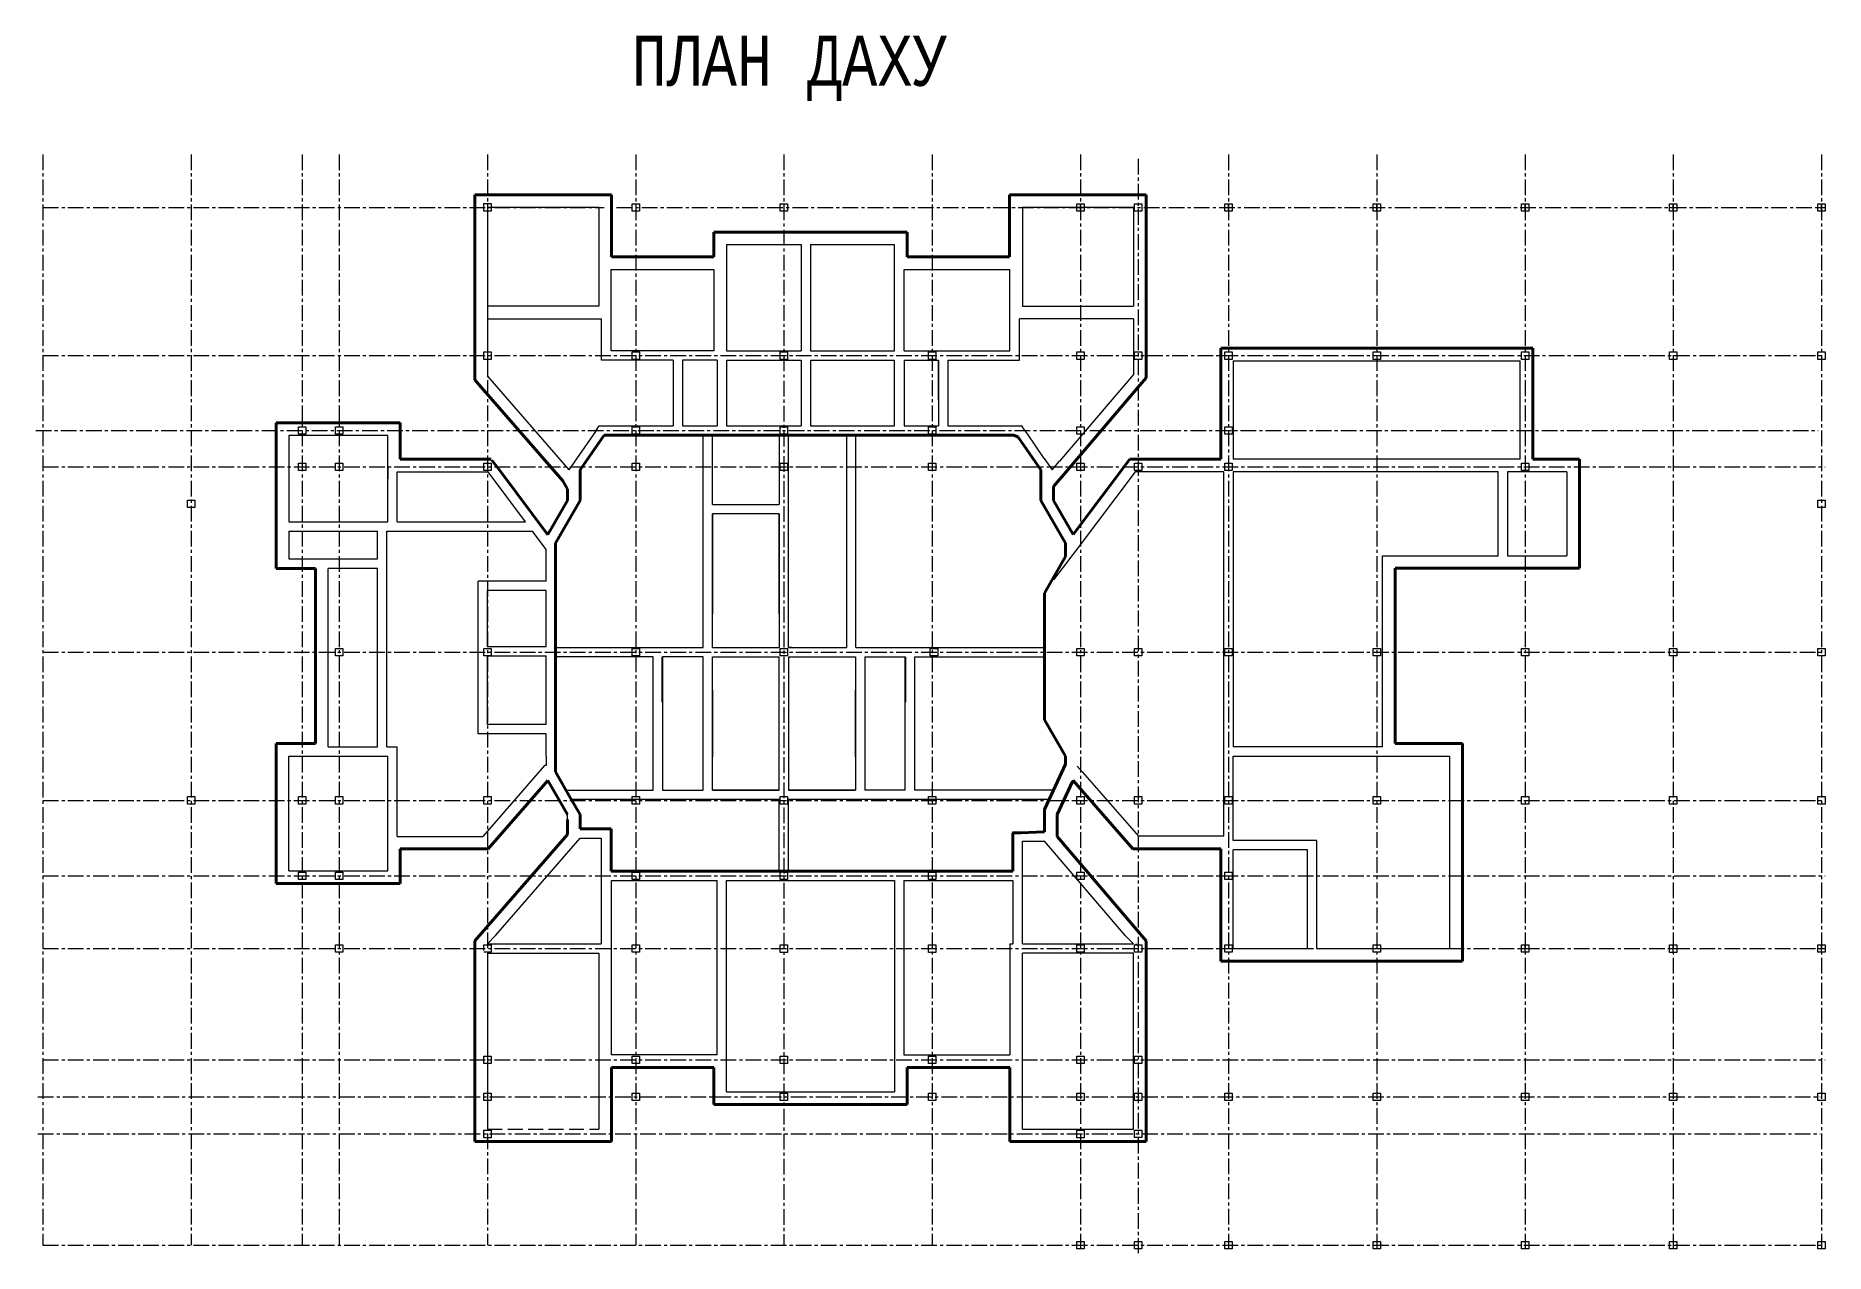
# Model space of a CAD drawing. Header units: millimetres. Extents: x -689206 to 4969298, y -1019800 to 703299.
# Drawn here: x 562722 to 635157, y 538194 to 587467 of the extents above; entities that cross this region are included whole.
import ezdxf

# ---------------------------------------------------------------- set-up
doc = ezdxf.new("R2010")
doc.units = ezdxf.units.MM
doc.linetypes.add('JIS_02_4.0', pattern=[5.5, 4, -1.5])
doc.linetypes.add('осеваяX2', pattern=[101.6, 63.5, -12.7, 12.7, -12.7])
for name, color, linetype, lineweight in [('несущие', 7, 'Continuous', 30), ('РАЗМЕРЫ', 7, 'Continuous', 9), ('стены', 7, 'Continuous', 20)]:
    doc.layers.add(name, color=color, linetype=linetype, lineweight=lineweight)
doc.styles.add('Аннотативный', font='isocteur.ttf', dxfattribs={"width": 0.7, "height": 250})

msp = doc.modelspace()

# ---------------------------------------------------------------- texts
at = {"layer": 'стены', "insert": (586841.2, 587467.4), "char_height": 2025.25, "width": 76858.328, "attachment_point": 1, "style": 'Аннотативный'}
msp.add_mtext('ПЛАН ДАХУ', dxfattribs=at)

# ---------------------------------------------------------------- linework, layer by layer
at = {"layer": 'несущие', "linetype": 'ByBlock', "lineweight": 20, "ltscale": 150}
for p, q in [((590677.2, 579014), (593707.2, 579014)), ((594087.2, 579014), (597487.2, 579014)), ((599647.2, 574334), (599647.2, 571684.5)), ((611196.4, 574312), (622807.1, 574312)), ((622807.1, 570332), (622807.1, 574312)), ((594082.2, 572334), (594082.2, 571684.5)), ((594082.2, 571684.5), (597487.2, 571684.5)), ((597867.2, 571684.5), (598852.6, 571684.5)), ((598852.6, 571684.5), (599267.2, 571684.5)), ((599647.2, 571684.5), (602066.6, 571684.5)), ((602066.6, 571684.5), (602267.2, 571684.5)), ((602267.2, 571684.5), (602367.2, 571684.5)), ((602367.2, 571684.5), (602632.6, 571684.5)), ((602763.7, 571494.5), (602632.6, 571684.5)), ((589737.1, 562712), (589737.1, 571304.5)), ((590117.1, 568495.6), (590117.1, 571304.5)), ((592817.1, 571304.5), (592817.1, 568495.6)), ((593197.1, 562712), (593197.1, 571304.5)), ((595537.1, 571304.5), (595537.1, 562712)), ((595917.1, 562712), (595917.1, 571304.5)), ((602822.7, 571408.4), (602763.7, 571494.5)), ((603543.3, 570363.9), (602861.7, 571351.5)), ((622807.1, 570332), (611196.4, 570332)), ((621912.1, 569822), (611196.5, 569822)), ((624698.6, 569822), (622292.1, 569822)), ((590117.1, 568495.6), (592817.1, 568495.6)), ((590117.1, 562715.6), (590117.1, 568115.6)), ((592817.1, 568115.6), (590117.1, 568115.6)), ((592817.1, 568115.6), (592817.1, 562712)), ((583757.1, 562712), (589737.1, 562712)), ((587717.1, 562331.8), (583757.1, 562331.8)), ((587717.1, 556935.6), (587717.1, 562331.8)), ((588097.1, 562331.8), (588097.1, 556935.6)), ((589737.1, 556935.6), (589737.1, 562331.8)), ((590117.1, 562335.6), (592817.1, 562331.8)), ((590117.1, 556935.6), (590117.1, 562331.8)), ((592817.1, 556935.6), (592817.1, 562331.8)), ((593197.1, 562335.6), (595897.1, 562335.6)), ((593197.1, 562335.6), (593197.1, 556935.6)), ((595897.1, 562335.6), (595897.1, 556935.6)), ((595917.1, 562712), (603556.2, 562712)), ((596277.1, 562335.6), (596277.1, 556935.6)), ((597917.1, 556935.6), (597917.1, 562335.6)), ((598297.1, 562335.6), (603556.2, 562335.6)), ((598297.1, 562335.6), (598297.1, 556935.6)), ((604407.2, 558314), (604407.2, 557981.6)), ((584185.2, 556935.6), (587717.1, 556935.6)), ((592817.1, 556555.6), (584404.6, 556555.6)), ((588097.1, 556935.6), (589737.1, 556935.6)), ((592817.1, 556935.6), (590117.1, 556935.6)), ((592817.1, 553660), (592817.1, 556555.6)), ((595897.1, 556935.6), (593197.1, 556935.6)), ((593197.1, 553660), (593197.1, 556555.6)), ((603738.4, 556555.6), (593197.1, 556555.6)), ((597917.1, 556935.6), (596277.1, 556935.6)), ((603916.6, 556935.6), (598297.1, 556935.6)), ((603552.2, 555946.9), (603552.2, 556158.7)), ((585608.2, 554996), (585608.2, 550722)), ((586017.2, 555376), (586017.2, 553660)), ((602277.2, 555146), (602277.2, 555246)), ((602277.2, 555246), (603552.2, 555246)), ((602277.2, 555146), (602277.2, 553660)), ((586025.2, 546219.9), (586025.2, 553280)), ((602277.2, 553280), (602277.2, 550712)), ((581007.1, 550722), (585608.2, 550722)), ((602147.2, 550712), (602147.2, 546219.6)), ((602147.2, 550712), (602277.2, 550712)), ((602657.2, 550712), (607157.2, 550712)), ((606832.3, 551036), (607157.2, 550712)), ((581007.1, 550342), (585513.4, 550338)), ((607157.2, 550332), (602657.2, 550332)), ((590297.2, 546219.9), (586025.2, 546219.9)), ((597861.7, 546219.6), (602147.2, 546219.6)), ((590677.2, 544719.9), (597483.9, 544719.9)), ((602657.2, 543219.9), (607157.2, 543219.9))]:
    msp.add_line(p, q, dxfattribs=at)
at = {"layer": 'несущие', "linetype": 'ByBlock', "lineweight": 40, "ltscale": 150}
for p, q in [((610686.4, 574822), (610686.4, 570332)), ((623317.1, 574822), (610686.4, 574822)), ((623317.1, 570332), (623317.1, 574822)), ((577477.8, 570332), (581151.4, 570329.5)), ((607012.5, 570332), (604714.2, 567280.7)), ((610686.5, 570332), (607012.5, 570332)), ((625208.6, 570332), (623317.1, 570332)), ((583444.1, 567268.1), (581545.9, 569822)), ((577477.8, 553160), (572457.8, 553160)), ((607667.2, 549993), (607667.2, 542709.9)), ((586025.2, 545709.9), (590167.2, 545709.9)), ((590167.2, 544209.9), (590167.2, 545709.9)), ((602147.2, 545709.6), (597993.6, 545709.6)), ((597993.6, 544209.9), (597993.6, 545709.6)), ((597993.6, 544209.9), (590167.2, 544209.9)), ((580497.1, 542709.9), (586025.2, 542709.9)), ((602147.2, 542709.9), (602147.2, 543219.9)), ((607667.2, 542709.9), (602147.2, 542709.9))]:
    msp.add_line(p, q, dxfattribs=at)
at = {"layer": 'несущие', "color": 18, "linetype": 'ByBlock', "lineweight": 20, "ltscale": 150, "true_color": 0x000000}
for p, q in [((588517.2, 574334), (588517.2, 571684.5)), ((588897.2, 574334), (588897.2, 571684.5)), ((590297.2, 574334), (590297.2, 571684.5)), ((590677.2, 572334), (590677.2, 571684.5)), ((593707.2, 572334), (593707.2, 571684.5)), ((585373.9, 571455.7), (585531.8, 571684.5)), ((585531.8, 571684.5), (588517.2, 571684.5)), ((588897.2, 571684.5), (590297.2, 571684.5)), ((590677.2, 571684.5), (592005.6, 571684.5)), ((592005.6, 571684.5), (593707.2, 571684.5)), ((589737.1, 571304.5), (585729.7, 571304.5)), ((592005.6, 571304.5), (590117.1, 571304.5)), ((592817.1, 571304.5), (592005.6, 571304.5)), ((595537.1, 571304.5), (593197.1, 571304.5)), ((598852.6, 571304.5), (595917.1, 571304.5)), ((602066.6, 571304.5), (598852.6, 571304.5)), ((602267.2, 571304.5), (602066.6, 571304.5)), ((602367.2, 571304.5), (602267.2, 571304.5)), ((602367.2, 571304.5), (602436, 571304.5)), ((602551.4, 571137.3), (602436, 571304.5)), ((577347.8, 569822), (581035.9, 569822)), ((582544.7, 567792), (581035.9, 569822)), ((576557.1, 566292), (576557.1, 567412)), ((576937.1, 566292), (576937.1, 567412)), ((577347.8, 567792), (582544.7, 567792)), ((577347.8, 567412), (582827.1, 567412)), ((583377.1, 566672), (582827.1, 567412)), ((596277.1, 562335.6), (597917.1, 562335.6)), ((572967.8, 553670), (576967.8, 553670))]:
    msp.add_line(p, q, dxfattribs=at)
at = {"layer": 'несущие', "lineweight": 20}
for p, q in [((585685.6, 571240.6), (585729.7, 571304.5)), ((607227.7, 569822), (604910.2, 566758.3)), ((590117.1, 562712), (590117.1, 562715.6)), ((593197.1, 562712), (595537.1, 562712))]:
    msp.add_line(p, q, dxfattribs=at)
at = {"layer": 'несущие', "linetype": 'ByBlock', "lineweight": 20}
for p, q in [((602861.7, 571351.5), (602822.7, 571408.4)), ((604917, 557857), (604932, 557840.9))]:
    msp.add_line(p, q, dxfattribs=at)
at = {"layer": 'несущие', "linetype": 'JIS_02_4.0', "lineweight": 40, "ltscale": 150}
msp.add_line((581545.9, 569822), (581151.4, 570329.5), dxfattribs=at)
at = {"layer": 'несущие', "color": 18, "true_color": 0x000000}
for p, q in [((603543.3, 570363.9), (603543.8, 570364.2)), ((583450.2, 567278.7), (583444.1, 567268.1))]:
    msp.add_line(p, q, dxfattribs=at)
at = {"layer": 'несущие', "lineweight": 20, "ltscale": 150}
msp.add_line((610816.4, 569822), (607227.7, 569822), dxfattribs=at)
at = {"layer": 'несущие', "color": 18, "linetype": 'JIS_02_4.0', "lineweight": 20, "ltscale": 150, "true_color": 0x000000}
msp.add_line((610816.4, 569541.2), (610816.4, 569822), dxfattribs=at)
at = {"layer": 'несущие', "color": 18, "lineweight": 20, "true_color": 0x000000}
for p, q in [((589737.1, 562331.8), (588097.1, 562331.8)), ((590117.1, 562712), (592817.1, 562712)), ((607257.2, 550712), (607355.9, 550612))]:
    msp.add_line(p, q, dxfattribs=at)
at = {"layer": 'несущие', "linetype": 'JIS_02_4.0', "lineweight": 20, "ltscale": 150}
for p, q in [((581007.1, 550722), (581338.1, 551070.6)), ((581007.1, 543219.9), (585507.2, 543219.9))]:
    msp.add_line(p, q, dxfattribs=at)
at = {"layer": 'несущие', "color": 18, "lineweight": 30, "true_color": 0x000000}
msp.add_line((602147.2, 543157.5), (602147.2, 543019.9), dxfattribs=at)
at = {"layer": 'РАЗМЕРЫ', "linetype": 'JIS_02_4.0', "lineweight": 40, "ltscale": 150}
msp.add_line((580497.1, 573540), (580497.1, 573764.5), dxfattribs=at)
at = {"layer": 'РАЗМЕРЫ', "linetype": 'ByBlock', "lineweight": 40, "ltscale": 150}
for p, q in [((580752.1, 573247.3), (580497.1, 573540)), ((584052.7, 569457.8), (584247.1, 569121)), ((604714.2, 557327.2), (607131.6, 554556.8)), ((610686.6, 554556.8), (607131.6, 554556.8))]:
    msp.add_line(p, q, dxfattribs=at)
at = {"layer": 'РАЗМЕРЫ', "linetype": 'ByBlock', "lineweight": 40}
for p, q in [((607412.2, 573322.3), (607667.2, 573621.1)), ((584757.1, 569895.3), (585729.7, 571304.5)), ((585729.7, 571304.5), (602317.2, 571304.5)), ((602317.2, 571304.5), (602493.7, 571220.9)), ((602493.7, 571220.9), (603407.2, 569897.3)), ((584757.1, 568659), (584757.1, 569895.3)), ((603407.2, 569897.3), (603407.2, 568661)), ((604412.2, 569807.4), (603917.2, 569227.4)), ((583757.1, 566927), (584757.1, 568659)), ((603407.2, 568661), (604407.2, 566929)), ((583757.1, 557677), (583757.1, 566927)), ((604407.2, 566929), (604407.2, 566385.7)), ((604407.2, 566385.7), (603556.2, 564911.8)), ((603556.2, 564911.8), (603556.2, 559787.9)), ((603556.2, 559787.9), (604407.2, 558314)), ((604407.2, 557981.6), (603916.6, 556935.6)), ((604407.2, 558314), (604407.2, 557981.6)), ((584424, 556522), (583757.1, 557677)), ((584757.1, 555944.9), (584424, 556522)), ((603916.6, 556935.6), (603552.2, 556158.7)), ((584757.1, 555376), (584757.1, 555944.9)), ((603552.2, 556158.7), (603552.2, 555246)), ((586017.2, 555376), (584757.1, 555376)), ((586017.2, 553660), (586017.2, 555376)), ((603552.2, 555246), (602277.2, 555196)), ((602277.2, 555196), (602277.2, 553660)), ((602277.2, 553660), (586017.2, 553660))]:
    msp.add_line(p, q, dxfattribs=at)
at = {"layer": 'РАЗМЕРЫ', "color": 18, "true_color": 0x000000}
for p, q in [((592817.1, 568115.6), (590117.1, 568115.6)), ((590117.1, 568115.6), (590117.1, 566765.6)), ((592817.1, 566765.6), (592817.1, 568115.6)), ((590117.1, 566765.6), (590117.1, 564065.6)), ((592817.1, 566465.6), (592817.1, 566765.6)), ((592817.1, 566165.6), (592817.1, 566465.6)), ((592817.1, 565865.6), (592817.1, 566165.6)), ((592817.1, 565565.6), (592817.1, 565865.6)), ((592817.1, 565265.6), (592817.1, 565565.6)), ((592817.1, 564065.6), (592817.1, 565265.6)), ((592817.1, 564665.6), (592817.1, 564965.6)), ((592817.1, 564065.6), (592817.1, 564365.6)), ((593197.1, 564232), (593197.1, 564352)), ((595537.1, 564352), (595537.1, 562832)), ((590117.1, 562865.6), (590117.1, 564065.6)), ((592817.1, 564065.6), (592817.1, 562865.6)), ((592817.1, 564065.6), (592817.1, 562715.6)), ((590117.1, 562715.6), (590117.1, 562865.6)), ((595537.1, 562832), (595537.1, 562712)), ((593317.1, 562712), (593197.1, 562712)), ((593197.1, 562335.6), (595897.1, 562335.6)), ((590117.1, 560985.6), (590117.1, 559785.6)), ((590117.1, 560985.6), (590117.1, 560685.6)), ((592817.1, 558285.6), (592817.1, 560985.6)), ((593197.1, 560985.6), (593197.1, 559785.6)), ((593197.1, 560985.6), (593197.1, 560685.6)), ((595897.1, 558285.6), (595897.1, 560985.6)), ((590117.1, 560385.6), (590117.1, 560085.6)), ((593197.1, 560385.6), (593197.1, 560085.6)), ((590117.1, 559785.6), (590117.1, 559485.6)), ((590117.1, 559485.6), (590117.1, 559185.6)), ((593197.1, 559785.6), (593197.1, 559485.6)), ((593197.1, 559485.6), (593197.1, 559185.6)), ((590117.1, 559185.6), (590117.1, 558885.6)), ((590117.1, 558885.6), (590117.1, 558585.6)), ((590117.1, 558585.6), (590117.1, 558285.6)), ((593197.1, 559185.6), (593197.1, 558885.6)), ((593197.1, 558885.6), (593197.1, 558585.6)), ((593197.1, 558585.6), (593197.1, 558285.6)), ((590117.1, 556935.6), (592817.1, 556935.6)), ((593197.1, 556935.6), (595897.1, 556935.6))]:
    msp.add_line(p, q, dxfattribs=at)
at = {"layer": 'РАЗМЕРЫ', "linetype": 'ByBlock', "lineweight": 20}
for p, q in [((604910.2, 566758.3), (604093.7, 565674.2)), ((604093.7, 565674.2), (603918.3, 565441.3)), ((593197.1, 562712), (593197.1, 564232))]:
    msp.add_line(p, q, dxfattribs=at)
at = {"layer": 'РАЗМЕРЫ', "lineweight": 20}
msp.add_line((604875.6, 557901.3), (605095.9, 557665.4), dxfattribs=at)
at = {"layer": 'РАЗМЕРЫ', "lineweight": 20, "ltscale": 150}
for p, q in [((604932, 557840.9), (605095.9, 557665.4)), ((605095.9, 557665.4), (607363.4, 555066.8)), ((607480.6, 555066.8), (607363.4, 555066.8)), ((610816.5, 555066.8), (607480.6, 555066.8))]:
    msp.add_line(p, q, dxfattribs=at)
at = {"layer": 'РАЗМЕРЫ', "lineweight": 30}
msp.add_line((604714.2, 557327.2), (607131.6, 554556.8), dxfattribs=at)
at = {"layer": 'РАЗМЕРЫ', "linetype": 'ByBlock', "lineweight": 20, "ltscale": 150}
for p, q in [((614576.6, 554899.9), (611196.5, 554899.9)), ((614196.6, 554519.9), (611196.5, 554519.9)), ((614196.6, 550519.9), (614196.6, 554519.9)), ((614576.6, 550519.9), (614576.6, 554519.9))]:
    msp.add_line(p, q, dxfattribs=at)
at = {"layer": 'РАЗМЕРЫ', "color": 18, "linetype": 'JIS_02_4.0', "lineweight": 20, "ltscale": 150, "true_color": 0x000000}
msp.add_line((614576.6, 554519.9), (614576.6, 554899.9), dxfattribs=at)
at = {"layer": 'РАЗМЕРЫ', "color": 18, "lineweight": 25, "true_color": 0x000000}
msp.add_line((597483.6, 545536.7), (597483.9, 545536.7), dxfattribs=at)
at = {"layer": 'стены', "color": 18, "linetype": 'осеваяX2', "lineweight": 15, "ltscale": 10, "true_color": 0x000000}
for p, q in [((563007.1, 582667.4), (563007.1, 538519.9)), ((569007.1, 582667.4), (569007.1, 538519.9)), ((573507.1, 582667.4), (573507.1, 538519.9)), ((575007.1, 582667.4), (575007.1, 538519.9)), ((587007.1, 582667.4), (587007.1, 538519.9)), ((593007.1, 582667.4), (593007.1, 574674)), ((599007.1, 582667.4), (599007.1, 538519.9)), ((605007.1, 582667.4), (605007.1, 538372)), ((607347.2, 582489.4), (607347.2, 538193.9)), ((611007.1, 582667.4), (611007.1, 538372)), ((617007.1, 582667.4), (617007.1, 538372)), ((623007.1, 582667.4), (623007.1, 538372)), ((629007.1, 582667.4), (629007.1, 538369.9)), ((635007.1, 582667.4), (635007.1, 538372)), ((563007.1, 580524), (585725.2, 580524)), ((586235.2, 580522), (635157.1, 580522)), ((563007.1, 574522), (635157.1, 574522)), ((593007.1, 574522), (593007.1, 538519.9)), ((562721.5, 571494.5), (634871.5, 571494.5)), ((563007.1, 570022), (635157.1, 570022)), ((563007.1, 562522), (635157.1, 562522)), ((563007.1, 556522), (635157.1, 556522)), ((563007.1, 553470), (635157.1, 553470)), ((563007.1, 550522), (635157.1, 550522)), ((563007.1, 546019.9), (635157.1, 546019.9)), ((562804.8, 544519.9), (634954.8, 544519.9)), ((562804.8, 543019.9), (634954.8, 543019.9)), ((563007.1, 538519.9), (635157.1, 538519.9))]:
    msp.add_line(p, q, dxfattribs=at)
at = {"layer": 'стены', "color": 18, "linetype": 'осеваяX2', "ltscale": 10, "true_color": 0x000000}
msp.add_line((581007.1, 582667.4), (581007.1, 538519.9), dxfattribs=at)
at = {"layer": 'стены', "linetype": 'ByBlock', "lineweight": 40, "ltscale": 150}
for p, q in [((580497.1, 577004.6), (580497.1, 581032)), ((580497.1, 581032), (586025.2, 581032)), ((586025.2, 581032), (586025.2, 578524)), ((602139.2, 581032), (602139.2, 578524)), ((590167.2, 579524), (590167.2, 578524)), ((590167.2, 579524), (597997.2, 579524)), ((597997.2, 578524), (597997.2, 579524)), ((590167.2, 578524), (586025.2, 578524)), ((597997.2, 578524), (602139.2, 578524)), ((580497.1, 573764.5), (580497.1, 577004.6)), ((580752.1, 573247.3), (584052.7, 569457.8)), ((577477.8, 571802), (572457.8, 571802)), ((572457.8, 571802), (572457.8, 565912)), ((577477.8, 571802), (577477.8, 570332)), ((625208.6, 570332), (625208.6, 565914)), ((584247.1, 568659), (583450.2, 567278.7)), ((584247.1, 569121), (584247.1, 568659)), ((603917.2, 569227.4), (603917.2, 568661)), ((603917.2, 568661), (604714.2, 567280.7)), ((572967.8, 565912), (572457.8, 565912)), ((572967.8, 565912), (574047.1, 565912)), ((574047.1, 558822), (574047.1, 565912)), ((617747.3, 565914), (620469.4, 565914)), ((617747.3, 565914), (617747.3, 558824)), ((620469.4, 565914), (625208.6, 565914)), ((572457.8, 553160), (572457.8, 558822)), ((572457.8, 558822), (574047.1, 558822)), ((617747.3, 558824), (620469.4, 558824)), ((620469.4, 558824), (620469.4, 550009.9)), ((583450.2, 557325.2), (581032.8, 554554.8)), ((584247.1, 555944.9), (583450.2, 557325.2)), ((604693.8, 557292), (604062, 555944.9)), ((604062, 555054.1), (604062, 555944.9)), ((580497.1, 550839.5), (584247.1, 555144.9)), ((607667.2, 550839.5), (604062, 555054.1)), ((581032.8, 554554.8), (577477.8, 554554.8)), ((577477.8, 553160), (577477.8, 554554.8)), ((610686.6, 550009.9), (610686.6, 554556.8)), ((580497.1, 550839.5), (580497.1, 542709.9)), ((607667.2, 549993), (607667.2, 550839.5)), ((620469.4, 550009.9), (610686.6, 550009.9)), ((586025.2, 545709.9), (586025.2, 542709.9)), ((602147.2, 543157.5), (602147.2, 545709.6))]:
    msp.add_line(p, q, dxfattribs=at)
at = {"layer": 'стены', "linetype": 'ByBlock', "lineweight": 40}
for p, q in [((602139.2, 581032), (607667.2, 581032)), ((607667.2, 573621.1), (607667.2, 581032)), ((607412.2, 573322.3), (604412.2, 569807.4)), ((603917.2, 568661), (604417.2, 567795))]:
    msp.add_line(p, q, dxfattribs=at)
at = {"layer": 'стены', "linetype": 'ByBlock', "lineweight": 20, "ltscale": 150}
for p, q in [((585515.2, 580524), (581007.1, 580524)), ((581007.1, 580524), (581007.1, 576524)), ((585507.2, 580524), (585507.2, 576524)), ((602657.2, 580524), (602657.2, 576524)), ((590677.2, 579014), (590677.2, 574714)), ((593707.2, 579014), (593707.2, 574714)), ((594087.2, 579014), (594087.2, 574714)), ((597487.2, 574714), (597487.2, 579014)), ((586017.2, 574714), (586017.2, 578014)), ((586017.2, 578014), (590167.2, 578014)), ((590167.2, 578014), (590167.2, 574714)), ((597867.2, 574714), (597867.2, 578014)), ((597867.2, 578014), (602147.2, 578014)), ((602147.2, 574714), (602147.2, 578014)), ((585507.2, 576524), (581007.1, 576524)), ((581007.1, 576014), (581007.1, 573688.9)), ((607157.2, 576014), (602537.2, 576014)), ((602537.2, 574334), (602537.2, 576014)), ((590167.2, 574714), (586017.2, 574714)), ((590677.2, 574714), (593707.2, 574714)), ((594087.2, 574714), (597487.2, 574714)), ((597867.2, 574714), (602147.2, 574714)), ((594082.2, 574334), (594082.2, 572334)), ((597487.2, 571684.5), (597487.2, 574334)), ((597867.2, 574334), (599267.2, 574334)), ((597867.2, 574334), (597867.2, 571684.5)), ((599267.2, 574334), (599267.2, 571684.5)), ((599267.2, 572759.6), (599267.2, 574334)), ((599647.2, 574334), (602537.2, 574334)), ((607157.2, 573764), (604157.2, 570249.1)), ((603543.8, 570364.2), (603862, 569903.2)), ((611196.5, 569822), (611196.5, 558694)), ((622292.1, 569822), (622292.1, 566424)), ((624698.6, 569822), (624698.6, 566424)), ((617237.3, 558694), (617237.3, 566424)), ((617237.3, 566424), (621912.1, 566424)), ((622292.1, 566424), (624698.6, 566424)), ((603556.2, 559787.9), (603556.2, 562335.6)), ((604407.2, 558314), (603556.2, 559787.9)), ((617237.3, 558694), (611196.5, 558694)), ((604407.2, 557981.6), (603916.6, 556935.6)), ((611196.5, 558314), (619959.4, 558314)), ((619959.4, 550522), (619959.4, 558314)), ((583757.1, 557677), (584185.2, 556935.6)), ((603738.4, 556555.6), (603552.2, 556158.7)), ((603552.2, 555946.9), (603552.2, 555246)), ((584389.7, 554574.2), (584757.1, 554996)), ((584757.1, 555376), (586017.2, 555376)), ((584757.1, 554996), (585608.2, 554996)), ((602657.2, 550712), (602657.2, 554866)), ((602657.2, 554866), (603552, 554866)), ((606832.3, 551036), (603552, 554866)), ((581338.1, 551070.6), (584389.7, 554574.2)), ((611196.5, 550522), (611196.5, 554519.9)), ((586017.2, 553660), (592817.1, 553660)), ((593197.1, 553660), (602277.2, 553660)), ((586025.2, 553280), (590297.2, 553280)), ((590677.2, 553280), (597483.9, 553280)), ((597483.9, 553280), (597483.9, 544719.9)), ((597860.7, 553280), (602277.2, 553280)), ((597860.7, 553280), (597861.7, 546219.6)), ((611196.6, 550519.9), (614196.6, 550519.9)), ((614576.6, 550519.9), (619959.4, 550519.9)), ((585513.4, 550333), (585507.2, 543219.9)), ((602657.2, 543219.9), (602657.2, 550332)), ((607157.2, 543219.9), (607157.2, 550332))]:
    msp.add_line(p, q, dxfattribs=at)
at = {"layer": 'стены', "linetype": 'ByBlock', "lineweight": 20}
for p, q in [((607157.2, 580524), (602657.2, 580524)), ((607157.2, 580522), (607157.2, 576524)), ((602657.2, 576524), (607157.2, 576524)), ((590297.2, 574334), (588897.2, 574334))]:
    msp.add_line(p, q, dxfattribs=at)
at = {"layer": 'стены', "color": 18, "true_color": 0x000000}
for p, q in [((604857.1, 580522), (605157.1, 580522)), ((605007.1, 580372), (605007.1, 580672)), ((610857.1, 580522), (611157.1, 580522)), ((611007.1, 580372), (611007.1, 580672)), ((616857.1, 580522), (617157.1, 580522)), ((617007.1, 580372), (617007.1, 580672)), ((622857.1, 580522), (623157.1, 580522)), ((623007.1, 580372), (623007.1, 580672)), ((628857.1, 580522), (629157.1, 580522)), ((629007.1, 580372), (629007.1, 580672)), ((634857.1, 580522), (635157.1, 580522)), ((635007.1, 580372), (635007.1, 580672)), ((602657.2, 576524), (602809.2, 576524)), ((597867.2, 574334), (597941.2, 574334)), ((599141.2, 574334), (599267.2, 574334)), ((599267.2, 572714), (599267.2, 572759.6)), ((585004, 570252.9), (584757.1, 569895.3)), ((585004, 570252.9), (584757.1, 569895.3)), ((576967.8, 570049.1), (576967.8, 569539.1)), ((584247.1, 569967.9), (584302.4, 569903.2)), ((584247.1, 568659), (583747.1, 567793)), ((584757.1, 568659), (584257.1, 567793)), ((603407.2, 568661), (604407.2, 566929)), ((584247.1, 555944.9), (583747.1, 556810.9)), ((584757.1, 555944.9), (584404.6, 556555.6)), ((584247.1, 555144.9), (584247.1, 555944.9)), ((584247.1, 555144.9), (584247.1, 555944.9)), ((584757.1, 555944.9), (584757.1, 555376)), ((584757.1, 555944.9), (584757.1, 555376)), ((580497.1, 550839.5), (584247.1, 555144.9)), ((580497.1, 550839.5), (584247.1, 555144.9)), ((580497.1, 549993), (580497.1, 550839.5)), ((580497.1, 549993), (580497.1, 550839.5)), ((607667.2, 549993), (607667.2, 550839.5)), ((622857.1, 550522), (623157.1, 550522)), ((623007.1, 550372), (623007.1, 550672)), ((628857.1, 550519.9), (629157.1, 550519.9)), ((629007.1, 550369.9), (629007.1, 550669.9)), ((634857.1, 550522), (635157.1, 550522)), ((635007.1, 550372), (635007.1, 550672))]:
    msp.add_line(p, q, dxfattribs=at)
at = {"layer": 'стены', "color": 18, "lineweight": 30, "true_color": 0x000000}
for p, q in [((597637.2, 579524), (597997.2, 579524)), ((607667.2, 576014), (607667.2, 577005.2)), ((607667.2, 576014), (607667.2, 575935.8)), ((603234.2, 570150.6), (603233.2, 570149.5)), ((604714.2, 557327.2), (606676.9, 555077.9)), ((604714.2, 557327.2), (606686.6, 555066.8)), ((603552.2, 555945.5), (603552, 555944.9)), ((607131.6, 554556.8), (608095.8, 554556.8)), ((605190.2, 552951), (605192.1, 552951)), ((605294.7, 552831), (605294.9, 552831)), ((607667.2, 550841.5), (607571, 550952))]:
    msp.add_line(p, q, dxfattribs=at)
at = {"layer": 'стены', "color": 18, "linetype": 'ByBlock', "lineweight": 20, "ltscale": 150, "true_color": 0x000000}
for p, q in [((581007.1, 576014), (585627.2, 576014)), ((585627.2, 574334), (585627.2, 576014)), ((588517.2, 574334), (585627.2, 574334)), ((590677.2, 574334), (593707.2, 574334)), ((590677.2, 574334), (590677.2, 572334)), ((593707.2, 574334), (593707.2, 572334)), ((594082.2, 574334), (597487.2, 574334)), ((581007.1, 573688.9), (584303.3, 569904.5)), ((576967.8, 571292), (572967.8, 571292)), ((572967.8, 571292), (572967.8, 567792)), ((576967.8, 567792), (576967.8, 571292)), ((577347.8, 567792), (577347.8, 569822)), ((603407.2, 569461), (603407.2, 569897.3)), ((603407.2, 568661), (603407.2, 569461)), ((583757.1, 566927), (584757.1, 568659)), ((572967.8, 567792), (576967.8, 567792)), ((572967.8, 567412), (572967.8, 566292)), ((572967.8, 567412), (576557.1, 567412)), ((576937.1, 567412), (577347.8, 567412)), ((583757.1, 562712), (583757.1, 566927)), ((604407.2, 566385.7), (604407.2, 566929)), ((572967.8, 566292), (576557.1, 566292)), ((574557.1, 558692), (574557.1, 565912)), ((576557.1, 565912), (574557.1, 565912)), ((576557.1, 558692), (576557.1, 565912)), ((576937.1, 558692), (576937.1, 566292)), ((583377.1, 565392), (583377.1, 566292)), ((603556.2, 564911.8), (604407.2, 566385.7)), ((580627.1, 559212), (580627.1, 565392)), ((583377.1, 565392), (580627.1, 565392)), ((581007.1, 562751.9), (581007.1, 565012)), ((583377.1, 565012), (581007.1, 565012)), ((583377.1, 562751.9), (583377.1, 565012)), ((603556.2, 563185.8), (603556.2, 564911.8)), ((603556.2, 562712), (603556.2, 563185.8)), ((581007.1, 562751.9), (583377.1, 562751.9)), ((581007.1, 559592), (581007.1, 562372)), ((581007.1, 562372), (583377.1, 562371.9)), ((583757.1, 557932), (583757.1, 562331.8)), ((583377.1, 559212), (580627.1, 559212)), ((583377.1, 559592), (581007.1, 559592)), ((583377.1, 558312), (583377.1, 559212)), ((574557.1, 558692), (576557.1, 558692)), ((576937.1, 558692), (577347.8, 558692)), ((577347.8, 555064.8), (577347.8, 558692)), ((572967.8, 553670), (572967.8, 558312)), ((572967.8, 558312), (576967.8, 558312)), ((576967.8, 553670), (576967.8, 558312)), ((583315.4, 557932), (580813.6, 555064.8)), ((583377.1, 557932), (583315.4, 557932)), ((583377.1, 558312), (583377.1, 557932)), ((577347.8, 555064.8), (580813.6, 555064.8)), ((590297.2, 546219.9), (590297.2, 553280)), ((590677.2, 544719.9), (590677.2, 553280)), ((581007.1, 550342), (581007.1, 543219.9))]:
    msp.add_line(p, q, dxfattribs=at)
at = {"layer": 'стены', "color": 18, "linetype": 'ByBlock', "lineweight": 20, "true_color": 0x000000}
for p, q in [((607157.2, 576014), (607157.2, 573764)), ((585373.9, 571455.7), (584303.3, 569904.5)), ((583377.1, 566292), (583377.1, 566672))]:
    msp.add_line(p, q, dxfattribs=at)
at = {"layer": 'стены', "color": 18, "lineweight": 20, "true_color": 0x000000}
for p, q in [((611196.5, 574312), (611196.5, 570332)), ((603407.2, 569897.3), (602551.4, 571137.3)), ((603862, 569903.2), (604157.2, 570249.1)), ((610816.6, 555066.8), (610816.4, 569541.2)), ((583377.1, 559592), (583377.1, 562371.9)), ((611196.5, 554899.9), (611196.5, 558314))]:
    msp.add_line(p, q, dxfattribs=at)
at = {"layer": 'стены', "lineweight": 20}
for p, q in [((584757.1, 569895.3), (585685.6, 571240.6)), ((621912.1, 566424), (621912.1, 569822))]:
    msp.add_line(p, q, dxfattribs=at)
at = {"layer": 'стены', "color": 18, "linetype": 'JIS_02_4.0', "lineweight": 20, "ltscale": 150, "true_color": 0x000000}
for p, q in [((584757.1, 569459), (584757.1, 569895.3)), ((584757.1, 568659), (584757.1, 569459)), ((583757.1, 557932), (583757.1, 557677))]:
    msp.add_line(p, q, dxfattribs=at)
at = {"layer": 'стены', "color": 18, "lineweight": 25, "true_color": 0x000000}
for p, q in [((588097.1, 560491.8), (588097.1, 562331.8)), ((597917.1, 562335.6), (597917.1, 560495.6))]:
    msp.add_line(p, q, dxfattribs=at)
at = {"layer": 'стены', "color": 18, "linetype": 'JIS_02_4.0', "lineweight": 30, "ltscale": 150, "true_color": 0x000000}
msp.add_line((604693.8, 557292), (604714.2, 557327.2), dxfattribs=at)
at = {"layer": 'стены', "linetype": 'JIS_02_4.0', "lineweight": 20, "ltscale": 150}
for p, q in [((584404.6, 556555.6), (584757.1, 555944.9)), ((584757.1, 555944.9), (584757.1, 555376))]:
    msp.add_line(p, q, dxfattribs=at)
at = {"layer": 'стены', "linetype": 'JIS_02_4.0', "lineweight": 40, "ltscale": 150}
msp.add_line((584247.1, 555144.9), (584247.1, 555944.9), dxfattribs=at)
at = {"layer": 'стены', "color": 18, "true_color": 0x000000}
for points in [[(580857.1, 580674), (581157.1, 580674), (581157.1, 580374), (580857.1, 580374)], [(586857.1, 580672), (587157.1, 580672), (587157.1, 580372), (586857.1, 580372)], [(592857.1, 580672), (593157.1, 580672), (593157.1, 580372), (592857.1, 580372)], [(604857.1, 580672), (605157.1, 580672), (605157.1, 580372), (604857.1, 580372)], [(607197.2, 580669.9), (607497.2, 580669.9), (607497.2, 580369.9), (607197.2, 580369.9)], [(610857.1, 580672), (611157.1, 580672), (611157.1, 580372), (610857.1, 580372)], [(616857.1, 580672), (617157.1, 580672), (617157.1, 580372), (616857.1, 580372)], [(622857.1, 580672), (623157.1, 580672), (623157.1, 580372), (622857.1, 580372)], [(628857.1, 580672), (629157.1, 580672), (629157.1, 580372), (628857.1, 580372)], [(634857.1, 580672), (635157.1, 580672), (635157.1, 580372), (634857.1, 580372)], [(580857.1, 574672), (581157.1, 574672), (581157.1, 574372), (580857.1, 574372)], [(586857.1, 574672), (587157.1, 574672), (587157.1, 574372), (586857.1, 574372)], [(592857.1, 574672), (593157.1, 574672), (593157.1, 574372), (592857.1, 574372)], [(598857.1, 574672), (599157.1, 574672), (599157.1, 574372), (598857.1, 574372)], [(604857.1, 574672), (605157.1, 574672), (605157.1, 574372), (604857.1, 574372)], [(607197.2, 574669.9), (607497.2, 574669.9), (607497.2, 574369.9), (607197.2, 574369.9)], [(610857.1, 574672), (611157.1, 574672), (611157.1, 574372), (610857.1, 574372)], [(616857.1, 574672), (617157.1, 574672), (617157.1, 574372), (616857.1, 574372)], [(622857.1, 574672), (623157.1, 574672), (623157.1, 574372), (622857.1, 574372)], [(628857.1, 574672), (629157.1, 574672), (629157.1, 574372), (628857.1, 574372)], [(634857.1, 574672), (635157.1, 574672), (635157.1, 574372), (634857.1, 574372)], [(573357.1, 571644.5), (573657.1, 571644.5), (573657.1, 571344.5), (573357.1, 571344.5)], [(574857.1, 571644.5), (575157.1, 571644.5), (575157.1, 571344.5), (574857.1, 571344.5)], [(586857.1, 571644.5), (587157.1, 571644.5), (587157.1, 571344.5), (586857.1, 571344.5)], [(592857.1, 571644.5), (593157.1, 571644.5), (593157.1, 571344.5), (592857.1, 571344.5)], [(598857.1, 571644.5), (599157.1, 571644.5), (599157.1, 571344.5), (598857.1, 571344.5)], [(604857.1, 571644.5), (605157.1, 571644.5), (605157.1, 571344.5), (604857.1, 571344.5)], [(610857.1, 571644.5), (611157.1, 571644.5), (611157.1, 571344.5), (610857.1, 571344.5)], [(573357.1, 570173), (573657.1, 570173), (573657.1, 569873), (573357.1, 569873)], [(574857.1, 570173), (575157.1, 570173), (575157.1, 569873), (574857.1, 569873)], [(580857.1, 570172), (581157.1, 570172), (581157.1, 569872), (580857.1, 569872)], [(586857.1, 570172), (587157.1, 570172), (587157.1, 569872), (586857.1, 569872)], [(592857.1, 570172), (593157.1, 570172), (593157.1, 569872), (592857.1, 569872)], [(598857.1, 570172), (599157.1, 570172), (599157.1, 569872), (598857.1, 569872)], [(604857.1, 570172), (605157.1, 570172), (605157.1, 569872), (604857.1, 569872)], [(607197.2, 570172), (607497.2, 570172), (607497.2, 569872), (607197.2, 569872)], [(610857.1, 570172), (611157.1, 570172), (611157.1, 569872), (610857.1, 569872)], [(622857.1, 570172), (623157.1, 570172), (623157.1, 569872), (622857.1, 569872)], [(568857.1, 568672), (569157.1, 568672), (569157.1, 568372), (568857.1, 568372)], [(634857.1, 568672), (635157.1, 568672), (635157.1, 568372), (634857.1, 568372)], [(574857.1, 562672), (575157.1, 562672), (575157.1, 562372), (574857.1, 562372)], [(580857.1, 562672), (581157.1, 562672), (581157.1, 562372), (580857.1, 562372)], [(586857.1, 562672), (587157.1, 562672), (587157.1, 562372), (586857.1, 562372)], [(592857.1, 562672), (593157.1, 562672), (593157.1, 562372), (592857.1, 562372)], [(598932.1, 562672), (599232.1, 562672), (599232.1, 562372), (598932.1, 562372)], [(604857.1, 562672), (605157.1, 562672), (605157.1, 562372), (604857.1, 562372)], [(607197.2, 562672), (607497.2, 562672), (607497.2, 562372), (607197.2, 562372)], [(610857.1, 562672), (611157.1, 562672), (611157.1, 562372), (610857.1, 562372)], [(616857.1, 562672), (617157.1, 562672), (617157.1, 562372), (616857.1, 562372)], [(622857.1, 562672), (623157.1, 562672), (623157.1, 562372), (622857.1, 562372)], [(628857.1, 562672), (629157.1, 562672), (629157.1, 562372), (628857.1, 562372)], [(634857.1, 562672), (635157.1, 562672), (635157.1, 562372), (634857.1, 562372)], [(568857.1, 556672), (569157.1, 556672), (569157.1, 556372), (568857.1, 556372)], [(573357.1, 556672), (573657.1, 556672), (573657.1, 556372), (573357.1, 556372)], [(574857.1, 556672), (575157.1, 556672), (575157.1, 556372), (574857.1, 556372)], [(580857.1, 556672), (581157.1, 556672), (581157.1, 556372), (580857.1, 556372)], [(586857.1, 556672), (587157.1, 556672), (587157.1, 556372), (586857.1, 556372)], [(592857.1, 556672), (593157.1, 556672), (593157.1, 556372), (592857.1, 556372)], [(598857.1, 556672), (599157.1, 556672), (599157.1, 556372), (598857.1, 556372)], [(604857.1, 556672), (605157.1, 556672), (605157.1, 556372), (604857.1, 556372)], [(607197.2, 556672), (607497.2, 556672), (607497.2, 556372), (607197.2, 556372)], [(610857.1, 556672), (611157.1, 556672), (611157.1, 556372), (610857.1, 556372)], [(616857.1, 556672), (617157.1, 556672), (617157.1, 556372), (616857.1, 556372)], [(622857.1, 556672), (623157.1, 556672), (623157.1, 556372), (622857.1, 556372)], [(628857.1, 556672), (629157.1, 556672), (629157.1, 556372), (628857.1, 556372)], [(634857.1, 556672), (635157.1, 556672), (635157.1, 556372), (634857.1, 556372)], [(573357.1, 553620), (573657.1, 553620), (573657.1, 553320), (573357.1, 553320)], [(574857.1, 553620), (575157.1, 553620), (575157.1, 553320), (574857.1, 553320)], [(586857.1, 553621), (587157.1, 553621), (587157.1, 553321), (586857.1, 553321)], [(598857.1, 553621), (599157.1, 553621), (599157.1, 553321), (598857.1, 553321)], [(604857.1, 553621), (605157.1, 553621), (605157.1, 553321), (604857.1, 553321)], [(610857.1, 553620), (611157.1, 553620), (611157.1, 553320), (610857.1, 553320)], [(574857.1, 550672), (575157.1, 550672), (575157.1, 550372), (574857.1, 550372)], [(586857.1, 550672), (587157.1, 550672), (587157.1, 550372), (586857.1, 550372)], [(592857.1, 550669.9), (593157.1, 550669.9), (593157.1, 550369.9), (592857.1, 550369.9)], [(598857.1, 550669.9), (599157.1, 550669.9), (599157.1, 550369.9), (598857.1, 550369.9)], [(604857.1, 550672), (605157.1, 550672), (605157.1, 550372), (604857.1, 550372)], [(607197.2, 550674), (607497.2, 550674), (607497.2, 550374), (607197.2, 550374)], [(610857.1, 550672), (611157.1, 550672), (611157.1, 550372), (610857.1, 550372)], [(616857.1, 550672), (617157.1, 550672), (617157.1, 550372), (616857.1, 550372)], [(622857.1, 550672), (623157.1, 550672), (623157.1, 550372), (622857.1, 550372)], [(628857.1, 550669.9), (629157.1, 550669.9), (629157.1, 550369.9), (628857.1, 550369.9)], [(634857.1, 550672), (635157.1, 550672), (635157.1, 550372), (634857.1, 550372)], [(580857.1, 546169.9), (581157.1, 546169.9), (581157.1, 545869.9), (580857.1, 545869.9)], [(586857.1, 546169.9), (587157.1, 546169.9), (587157.1, 545869.9), (586857.1, 545869.9)], [(592857.1, 546169.9), (593157.1, 546169.9), (593157.1, 545869.9), (592857.1, 545869.9)], [(598857.1, 546169.9), (599157.1, 546169.9), (599157.1, 545869.9), (598857.1, 545869.9)], [(604857.1, 546169.9), (605157.1, 546169.9), (605157.1, 545869.9), (604857.1, 545869.9)], [(607197.2, 546172), (607497.2, 546172), (607497.2, 545872), (607197.2, 545872)], [(580857.1, 544669.9), (581157.1, 544669.9), (581157.1, 544369.9), (580857.1, 544369.9)], [(586857.1, 544669.9), (587157.1, 544669.9), (587157.1, 544369.9), (586857.1, 544369.9)], [(592857.1, 544669.9), (593157.1, 544669.9), (593157.1, 544369.9), (592857.1, 544369.9)], [(598857.1, 544669.9), (599157.1, 544669.9), (599157.1, 544369.9), (598857.1, 544369.9)], [(604857.1, 544672), (605157.1, 544672), (605157.1, 544372), (604857.1, 544372)], [(607197.2, 544672), (607497.2, 544672), (607497.2, 544372), (607197.2, 544372)], [(610857.1, 544672), (611157.1, 544672), (611157.1, 544372), (610857.1, 544372)], [(616857.1, 544672), (617157.1, 544672), (617157.1, 544372), (616857.1, 544372)], [(622857.1, 544672), (623157.1, 544672), (623157.1, 544372), (622857.1, 544372)], [(628857.1, 544669.9), (629157.1, 544669.9), (629157.1, 544369.9), (628857.1, 544369.9)], [(634857.1, 544672), (635157.1, 544672), (635157.1, 544372), (634857.1, 544372)], [(580857.1, 543169.9), (581157.1, 543169.9), (581157.1, 542869.9), (580857.1, 542869.9)], [(604857.1, 543169.9), (605157.1, 543169.9), (605157.1, 542869.9), (604857.1, 542869.9)], [(607197.2, 543172), (607497.2, 543172), (607497.2, 542872), (607197.2, 542872)], [(604857.1, 538672), (605157.1, 538672), (605157.1, 538372), (604857.1, 538372)], [(607197.2, 538672), (607497.2, 538672), (607497.2, 538372), (607197.2, 538372)], [(610857.1, 538672), (611157.1, 538672), (611157.1, 538372), (610857.1, 538372)], [(616857.1, 538672), (617157.1, 538672), (617157.1, 538372), (616857.1, 538372)], [(622857.1, 538672), (623157.1, 538672), (623157.1, 538372), (622857.1, 538372)], [(628857.1, 538669.9), (629157.1, 538669.9), (629157.1, 538369.9), (628857.1, 538369.9)], [(634857.1, 538672), (635157.1, 538672), (635157.1, 538372), (634857.1, 538372)]]:
    msp.add_lwpolyline(points, close=True, dxfattribs=at)
for points in [[(593007.1, 553621), (593157.1, 553621), (593157.1, 553321), (592857.1, 553321), (592857.1, 553621), (592917.1, 553621)], [(580857.1, 550442), (580857.1, 550672), (581157.1, 550672), (581157.1, 550372), (580857.1, 550372)]]:
    msp.add_lwpolyline(points, dxfattribs=at)

msp.set_redraw_order([(e.dxf.handle, doc.entitydb.next_handle()) for e in msp.query("TEXT MTEXT ATTDEF DIMENSION ARC_DIMENSION")])  # texts and dimensions are drawn at this point

doc.saveas('drawing.dxf')
